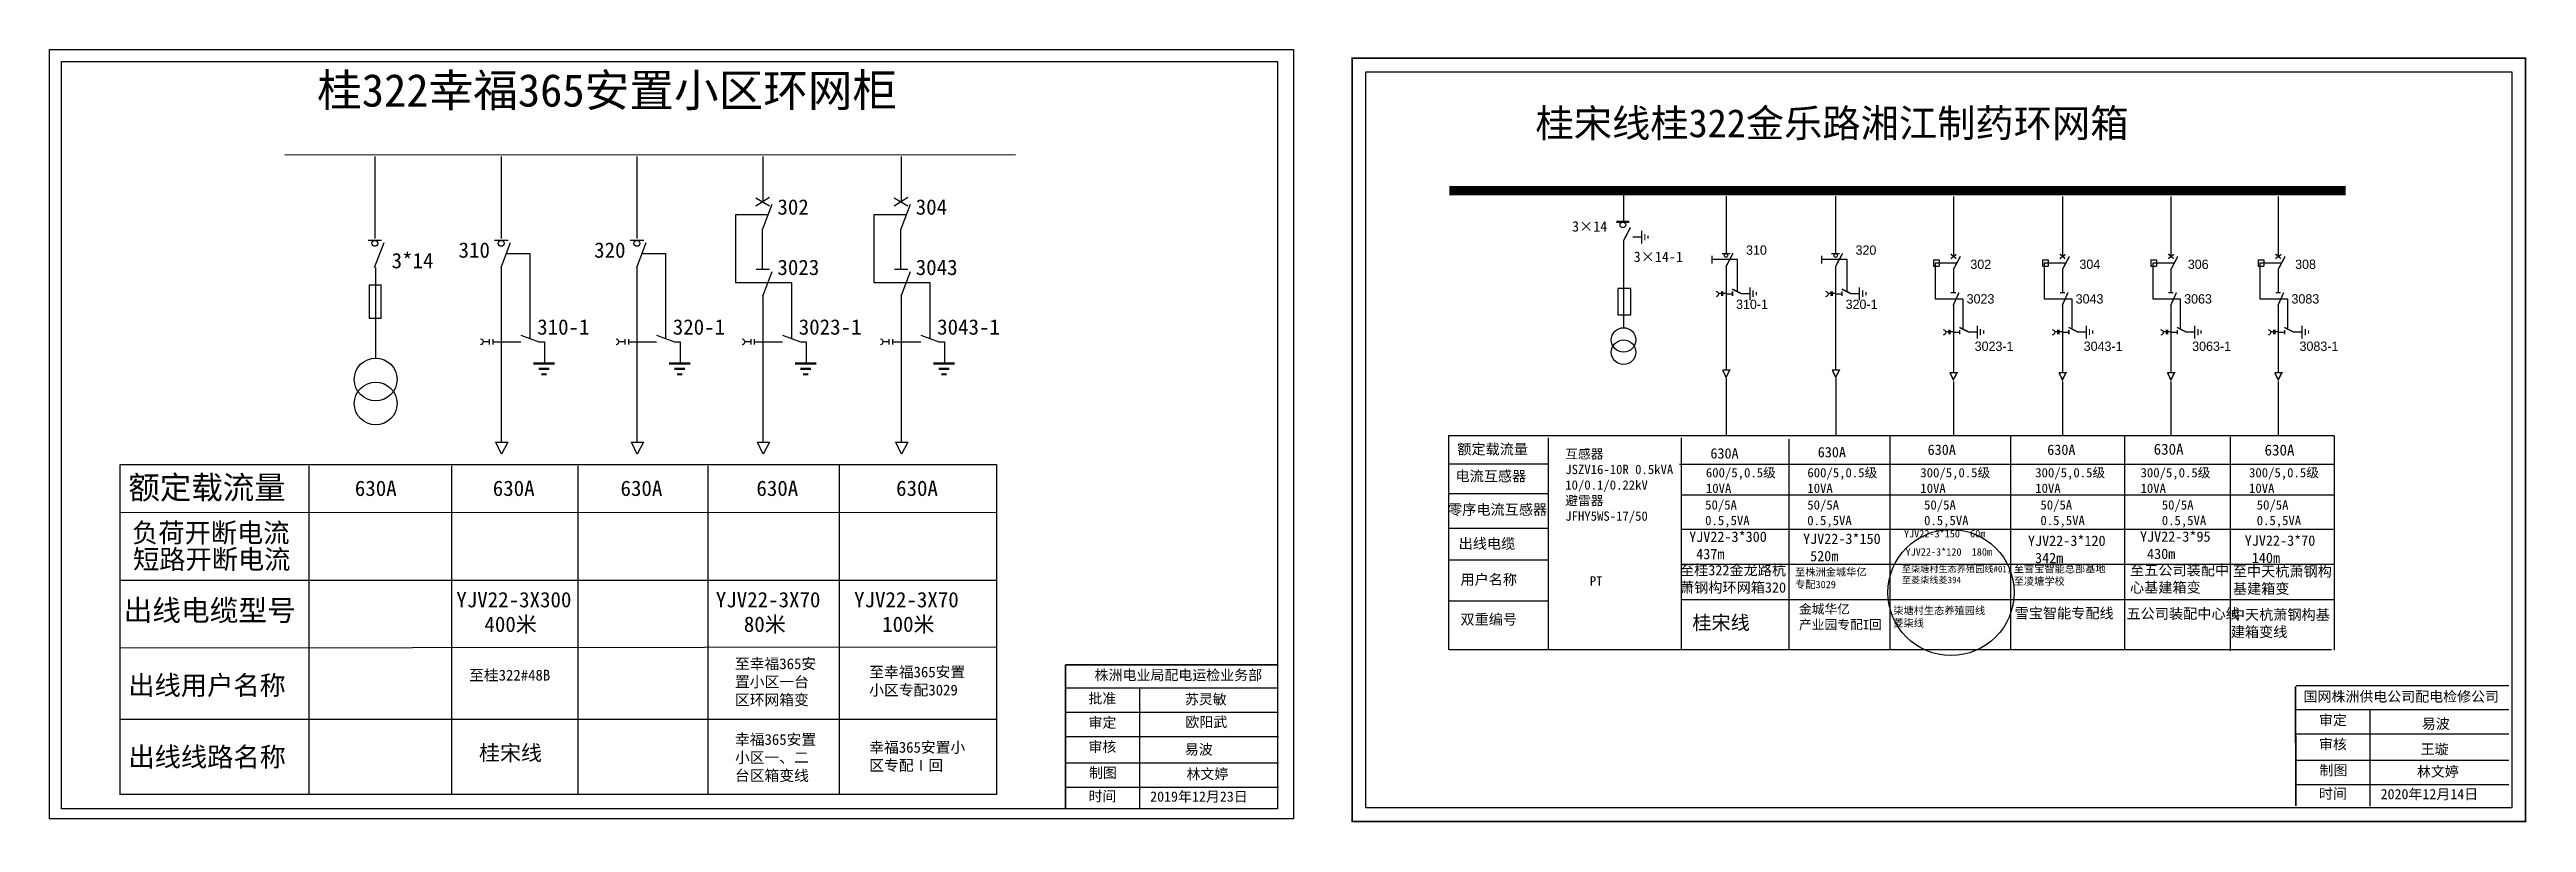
# Model space of a CAD drawing. Extents: x 1290 to 1704, y -528 to -159.
# Drawn here: x 1438.6 to 1703.5, y -339 to -256.3 of the extents above; entities that cross this region are included whole.
import ezdxf

# ---------------------------------------------------------------- set-up
doc = ezdxf.new("R2010")
doc.units = 0
doc.header["$LTSCALE"] = 0.774411
doc.linetypes.add('ACAD_ISO02W100', pattern=[15, 12, -3])
doc.linetypes.add('CENTER', pattern=[50.8, 31.75, -6.35, 6.35, -6.35])
doc.layers.get('0').update_dxf_attribs({"linetype": 'CONTINUOUS'})
doc.layers.add('2', color=7, linetype='CONTINUOUS')
doc.styles.add('HZ', font='')
doc.styles.add('hztxt_txtstyle_0.00_0_0', font='simkai.ttf')
doc.styles.add('hztxt_txtstyle_1.80_0_0', font='', dxfattribs={"height": 1.8, "bigfont": 'hztxt.shx'})
doc.styles.add('hztxt_txtstyle_2.70_0_0', font='simkai.ttf', dxfattribs={"height": 2.7})
doc.styles.add('KaiTi_GB2312_txtstyle_1.09_0_0', font='', dxfattribs={"height": 1.0944})
doc.styles.add('KaiTi_txtstyle_0.80_0_0', font='simkai.ttf', dxfattribs={"height": 0.8})
doc.styles.add('KaiTi_txtstyle_1.11_0_0', font='simkai.ttf', dxfattribs={"height": 1.109414})
doc.styles.get("Standard").update_dxf_attribs({"font": '', "height": 2.5})
doc.styles.add('STYLE1', font='txt.shx', dxfattribs={"height": 2.6})
doc.styles.add('字体', font='', dxfattribs={"height": 2.5})
doc.styles.get('HZ').set_extended_font_data('SimSun')
doc.styles.get('hztxt_txtstyle_1.80_0_0').set_extended_font_data('hztxt')
doc.styles.get('KaiTi_GB2312_txtstyle_1.09_0_0').set_extended_font_data('KaiTi_GB2312')
doc.styles.get('Standard').set_extended_font_data('SimSun')
doc.styles.get('字体').set_extended_font_data('KaiTi_GB2312')

msp = doc.modelspace()

# ---------------------------------------------------------------- texts
for s, height, p in [('302', 1.645, (1516.47, -273.98)), ('304', 1.645, (1531.26, -273.98)), ('3*14', 1.645, (1475.21, -279.72)), ('310', 1.645, (1482.37, -278.59)), ('320', 1.645, (1496.87, -278.59)), ('3023', 1.645, (1516.47, -280.44)), ('3043', 1.645, (1531.26, -280.44)), ('310-1', 1.645, (1490.78, -286.82)), ('320-1', 1.645, (1505.28, -286.82)), ('3023-1', 1.645, (1518.75, -286.82)), ('3043-1', 1.645, (1533.55, -286.82)), ('630A', 1.645, (1471.28, -304.08)), ('630A', 1.645, (1486.03, -304.08)), ('630A', 1.645, (1499.69, -304.08)), ('630A', 1.645, (1514.22, -304.08)), ('630A', 1.645, (1529.16, -304.08)), ('YJV22-3X300', 1.6454, (1482.13, -316)), ('YJV22-3X70', 1.645, (1509.88, -316)), ('YJV22-3X70', 1.645, (1524.67, -316)), ('400米', 1.645, (1485.14, -318.63)), ('80米', 1.645, (1512.88, -318.63)), ('100米', 1.645, (1527.67, -318.63)), ('桂宋线', 1.5, (1614.31, -318.39)), ('桂宋线', 1.645, (1484.56, -332.39))]:
    msp.add_text(s, height=height).set_placement(p)
at = {"linetype": 'Continuous', "style": 'hztxt_txtstyle_2.70_0_0'}
for s, p in [('3×14', (1601.44, -275.79)), ('3×14-1', (1608.03, -279.04))]:
    msp.add_text(s, height=1.109, dxfattribs=at).set_placement(p)
for s, height, style, p in [('310', 0.998, 'hztxt_txtstyle_1.80_0_0', (1620.05, -278.27)), ('310-1', 0.998, 'hztxt_txtstyle_1.80_0_0', (1618.98, -284.07)), ('额定载流量', 2.468, 'HZ', (1447.06, -304.41)), ('负荷开断电流', 2.057, 'HZ', (1447.46, -309.05)), ('短路开断电流', 2.057, 'HZ', (1447.56, -311.89)), ('出线电缆型号', 2.25, 'HZ', (1446.55, -317.45)), ('出线用户名称', 2.057, 'HZ', (1447.06, -325.37)), ('出线线路名称', 2.057, 'HZ', (1447.07, -333.03))]:
    msp.add_text(s, height=height, dxfattribs=dict(style=style)).set_placement(p)
at = {"color": 0, "style": 'hztxt_txtstyle_1.80_0_0'}
for s, p in [('320', (1631.76, -278.27)), ('302', (1644.04, -279.79)), ('304', (1655.7, -279.79)), ('306', (1667.29, -279.79)), ('308', (1678.77, -279.79)), ('320-1', (1630.7, -284.07)), ('3023', (1643.64, -283.49)), ('3043', (1655.3, -283.49)), ('3063', (1666.9, -283.49)), ('3083', (1678.38, -283.49)), ('3023-1', (1644.5, -288.56)), ('3043-1', (1656.16, -288.56)), ('3063-1', (1667.76, -288.56)), ('3083-1', (1679.24, -288.56))]:
    msp.add_text(s, height=0.998, dxfattribs=at).set_placement(p)
at = {"linetype": 'Continuous', "attachment_point": 1}
for s, insert, char_height, width, style in [('{\\fSimSun|b0|i0|c134|p2;\\C7;桂322幸福365安置小区环网柜}', (1467.25, -258.92), 3.5, 86.4834, 'STYLE1'), ('{\\fSimSun|b0|i0|c134|p2;额定载流量}', (1589.17, -298.52), 1.1094, 17.8852, 'hztxt_txtstyle_2.70_0_0'), ('\\A1;{\\fSimSun|b0|i0|c134|p2;互感器\\PJSZV16-10R 0.5kVA\\P10/0.1/0.22kV\\P避雷器\\PJFHY5WS-17/50}', (1600.72, -299.08), 0.9985, 18.4113, 'hztxt_txtstyle_2.70_0_0'), ('{\\fSimSun|b0|i0|c134|p2;630A}', (1616.24, -298.97), 1.1094, 17.8852, 'hztxt_txtstyle_2.70_0_0'), ('{\\fSimSun|b0|i0|c134|p2;电流互感器}', (1588.98, -301.4), 1.1094, 17.8852, 'hztxt_txtstyle_2.70_0_0'), ('\\A1;{\\fSimSun|b0|i0|c134|p2;600/5,0.5级\\P10VA}', (1615.76, -301.09), 0.9985, 18.4113, 'hztxt_txtstyle_2.70_0_0'), ('{\\fSimSun|b0|i0|c134|p2;50/5A\\P0.5,5VA}', (1615.68, -304.54), 0.9985, 17.8852, 'hztxt_txtstyle_2.70_0_0'), ('{\\fSimSun|b0|i0|c134|p2;零序电流互感器}', (1588.19, -304.98), 1.1094, 17.8852, 'hztxt_txtstyle_2.70_0_0'), ('{\\fSimSun|b0|i0|c134|p2;出线电缆}', (1589.32, -308.62), 1.1094, 17.8852, 'hztxt_txtstyle_2.70_0_0'), ('{\\fSimSun|b0|i0|c134|p2;YJV22-3*300\\P 437m}', (1613.97, -307.89), 1.1094, 17.8852, 'hztxt_txtstyle_2.70_0_0'), ('{\\fSimSun|b0|i0|c134|p2;用户名称}', (1589.51, -312.47), 1.1094, 17.8852, 'hztxt_txtstyle_2.70_0_0'), ('{\\fSimSun|b0|i0|c134|p2;至桂322金龙路杭萧钢构环网箱320}', (1612.99, -311.47), 1.1094, 11.9354, 'hztxt_txtstyle_2.70_0_0'), ('{\\fSimSun|b0|i0|c134|p2;PT}', (1603.34, -312.67), 1.0024, 7.7986, 'hztxt_txtstyle_0.00_0_0'), ('{\\fSimSun|b0|i0|c134|p2;双重编号}', (1589.51, -316.73), 1.1094, 17.8852, 'hztxt_txtstyle_2.70_0_0'), ('\\A1;{\\fKaiTi_GB2312|b0|i0|c134|p49;\\C7;至桂322#48\\H1x;B}', (1483.5, -322.68), 1.1584, 10.4213, 'STYLE1'), ('\\A1;{\\fKaiTi_GB2312|b0|i0|c134|p49;\\C7;至幸福365安置小区一台区环网箱变}', (1511.93, -321.46), 1.1584, 9.0178, 'STYLE1'), ('\\A1;{\\fKaiTi_GB2312|b0|i0|c134|p49;\\C7;至幸福365安置小区专配3029}', (1526.29, -322.34), 1.1584, 11.3459, 'STYLE1'), ('株洲电业局配电运检业务部', (1550.39, -322.7), 1.0944, 29.9201, '字体'), ('{\\fKaiTi_GB2312|b0|i0|c134|p49;批准}', (1549.73, -325.19), 1.0944, 8.5588, '字体'), ('{\\fSimSun|b0|i0|c134|p2;苏灵敏}', (1560.04, -325.29), 1.0944, 8.5588, '字体'), ('\\f\uffbfﾬￌﾣﾤ_GB2312|b0|i0|c134|p49;审定', (1549.73, -327.79), 1.0944, 8.5588, '字体'), ('{\\fSimSun|b0|i0|c134|p2;欧阳武}', (1560.1, -327.72), 1.0944, 8.5588, '字体'), ('\\A1;{\\fKaiTi_GB2312|b0|i0|c134|p49;\\C7;幸福365安置小区一、二台区箱变线}', (1511.93, -329.56), 1.1584, 9.0178, 'STYLE1'), ('\\A1;{\\fKaiTi_GB2312|b0|i0|c134|p49;\\C7;幸福365安置小区专配Ⅰ回}', (1526.29, -330.4), 1.1584, 11.3459, 'STYLE1'), ('\\f\uffbfﾬￌﾣﾤ_GB2312|b0|i0|c134|p49;审核', (1549.73, -330.37), 1.0944, 8.5588, '字体'), ('易波', (1560.04, -330.66), 1.094, 8.5588, '字体'), ('\\f\uffbfﾬￌﾣﾤ_GB2312|b0|i0|c134|p49;制图', (1549.79, -333.15), 1.0944, 8.5588, '字体'), ('{\\fSimSun|b0|i0|c134|p2;林文婷}', (1560.21, -333.29), 1.0944, 8.5588, 'KaiTi_GB2312_txtstyle_1.09_0_0'), ('\\f\uffbfﾬￌﾣﾤ_GB2312|b0|i0|c134|p49;时间', (1549.73, -335.66), 1.0944, 8.5588, '字体'), ('2019{\\fSimSun|b0|i0|c134|p2;年}12{\\fSimSun|b0|i0|c134|p2;月23日}', (1556.33, -335.7), 1.0944, 16.0081, 'KaiTi_GB2312_txtstyle_1.09_0_0')]:
    msp.add_mtext(s, dxfattribs=dict(at, insert=insert, char_height=char_height, width=width, style=style))
at = {"color": 0, "linetype": 'Continuous', "attachment_point": 1}
for s, insert, char_height, width, style in [('{\\fSimSun|b0|i0|c134|p2;桂宋线桂322金乐路湘江制药环网箱}', (1597.54, -262.69), 3, 80.4201, '字体'), ('{\\fSimSun|b0|i0|c134|p2;630A}', (1627.72, -298.84), 1.1094, 17.8852, 'hztxt_txtstyle_2.70_0_0'), ('{\\fSimSun|b0|i0|c134|p2;630A}', (1639.47, -298.58), 1.1094, 17.8852, 'hztxt_txtstyle_2.70_0_0'), ('{\\fSimSun|b0|i0|c134|p2;630A}', (1652.26, -298.58), 1.1094, 17.8852, 'hztxt_txtstyle_2.70_0_0'), ('{\\fSimSun|b0|i0|c134|p2;630A}', (1663.64, -298.49), 1.1757, 9.454, 'hztxt_txtstyle_0.00_0_0'), ('{\\fSimSun|b0|i0|c134|p2;630A}', (1675.5, -298.58), 1.1757, 9.454, 'hztxt_txtstyle_0.00_0_0'), ('\\A1;{\\fSimSun|b0|i0|c134|p2;600/5,0.5级\\P10VA}', (1626.61, -301.09), 0.9985, 18.4113, 'hztxt_txtstyle_2.70_0_0'), ('\\A1;{\\fSimSun|b0|i0|c134|p2;300/5,0.5级\\P10VA}', (1638.69, -301.09), 0.9985, 18.4113, 'hztxt_txtstyle_2.70_0_0'), ('\\A1;{\\fSimSun|b0|i0|c134|p2;300/5,0.5级\\P10VA}', (1650.98, -301.09), 0.9985, 18.4113, 'hztxt_txtstyle_2.70_0_0'), ('\\A1;{\\fSimSun|b0|i0|c134|p2;300/5,0.5级\\P10VA}', (1662.24, -301.09), 0.9985, 18.4113, 'hztxt_txtstyle_2.70_0_0'), ('\\A1;{\\fSimSun|b0|i0|c134|p2;300/5,0.5级\\P10VA}', (1673.84, -301.09), 0.9985, 18.4113, 'hztxt_txtstyle_2.70_0_0'), ('{\\fSimSun|b0|i0|c134|p2;50/5A\\P0.5,5VA}', (1626.6, -304.54), 0.9985, 17.8852, 'hztxt_txtstyle_2.70_0_0'), ('{\\fSimSun|b0|i0|c134|p2;50/5A\\P0.5,5VA}', (1639.09, -304.54), 0.9985, 17.8852, 'hztxt_txtstyle_2.70_0_0'), ('{\\fSimSun|b0|i0|c134|p2;50/5A\\P0.5,5VA}', (1651.53, -304.54), 0.9985, 17.8852, 'hztxt_txtstyle_2.70_0_0'), ('{\\fSimSun|b0|i0|c134|p2;50/5A\\P0.5,5VA}', (1664.51, -304.54), 0.9985, 17.8852, 'hztxt_txtstyle_2.70_0_0'), ('{\\fSimSun|b0|i0|c134|p2;50/5A\\P0.5,5VA}', (1674.66, -304.54), 0.9985, 17.8852, 'hztxt_txtstyle_2.70_0_0'), ('{\\fSimSun|b0|i0|c134|p2;YJV22-3*150  60m}', (1636.94, -307.72), 0.8, 17.8852, 'hztxt_txtstyle_2.70_0_0'), ('{\\fSimSun|b0|i0|c134|p2;YJV22-3*120  180m}', (1637.11, -309.67), 0.8, 17.8852, 'hztxt_txtstyle_2.70_0_0'), ('{\\fSimSun|b0|i0|c134|p2;YJV22-3*95\\P 430m}', (1662.18, -307.87), 1.1094, 17.8852, 'hztxt_txtstyle_2.70_0_0'), ('{\\fSimSun|b0|i0|c134|p2;YJV22-3*70\\P 140m}', (1673.38, -308.3), 1.1094, 17.8852, 'hztxt_txtstyle_2.70_0_0'), ('{\\fSimSun|b0|i0|c134|p2;至五公司装配中心基建箱变}', (1661.11, -311.47), 1.1094, 11.957, 'hztxt_txtstyle_2.70_0_0'), ('{\\fSimSun|b0|i0|c134|p2;至中天杭萧钢构基建箱变}', (1672.11, -311.59), 1.1094, 11.957, 'hztxt_txtstyle_2.70_0_0'), ('{\\fSimSun|b0|i0|c134|p2;柒塘村生态养殖园线\\P\\C7;菱柒线}', (1635.8, -315.94), 0.8, 13.6226, 'hztxt_txtstyle_2.70_0_0'), ('{\\fSimSun|b0|i0|c134|p2;五公司装配中心线}', (1660.74, -316.12), 1.1094, 11.957, 'hztxt_txtstyle_2.70_0_0'), ('{\\fSimSun|b0|i0|c134|p2;中天杭萧钢构基建箱变线}', (1671.89, -316.22), 1.1094, 11.957, 'hztxt_txtstyle_2.70_0_0'), ('国网株洲供电公司配电检修公司', (1679.67, -325), 1.0944, 29.9201, '字体'), ('\\f\uffbfﾬￌﾣﾤ_GB2312|b0|i0|c134|p49;审定', (1681.32, -327.52), 1.0944, 8.5588, '字体'), ('易波', (1692.32, -327.91), 1.094, 8.5588, '字体'), ('\\f\uffbfﾬￌﾣﾤ_GB2312|b0|i0|c134|p49;审核', (1681.32, -330.1), 1.0944, 8.5588, '字体'), ('王璇', (1692.19, -330.63), 1.094, 8.5588, '字体'), ('\\f\uffbfﾬￌﾣﾤ_GB2312|b0|i0|c134|p49;制图', (1681.38, -332.88), 1.0944, 8.5588, '字体'), ('\\f\uffbfﾬￌﾣﾤ_GB2312|b0|i0|c134|p49;时间', (1681.32, -335.39), 1.0944, 8.5588, '字体')]:
    msp.add_mtext(s, dxfattribs=dict(at, insert=insert, char_height=char_height, width=width, style=style))
at = {"color": 7, "linetype": 'Continuous', "attachment_point": 1}
for s, insert, char_height, width, style in [('{\\fSimSun|b0|i0|c134|p2;YJV22-3*150\\P 520m}', (1626.15, -308.11), 1.1094, 17.8852, 'KaiTi_txtstyle_1.11_0_0'), ('{\\fSimSun|b0|i0|c134|p2;YJV22-3*120\\P 342m}', (1650.2, -308.32), 1.1094, 17.8852, 'KaiTi_txtstyle_1.11_0_0'), ('{\\fSimSun|b0|i0|c134|p2;至株洲金城华亿^J专配3029}', (1625.3, -311.82), 0.8, 13.6226, 'KaiTi_txtstyle_0.80_0_0'), ('{\\fSimSun|b0|i0|c134|p2;至柒塘村生态养殖园线#01；\\P至菱柒线菱394}', (1636.71, -311.55), 0.7, 11.6672, 'KaiTi_txtstyle_1.11_0_0'), ('{\\fSimSun|b0|i0|c134|p2;至雪宝智能总部基地至凌塘学校}', (1648.68, -311.47), 0.8, 10.1977, 'KaiTi_txtstyle_1.11_0_0'), ('{\\fSimSun|b0|i0|c134|p2;雪宝智能专配线}', (1648.77, -316.07), 1.1094, 17.8852, 'KaiTi_txtstyle_1.11_0_0'), ('{\\fSimSun|b0|i0|c134|p2;}', (1601.34, -321.74), 1.1094, 13.6226, 'KaiTi_txtstyle_1.11_0_0'), ('{\\fSimSun|b0|i0|c134|p2;林文婷}', (1691.79, -333.03), 1.0944, 8.5588, 'KaiTi_GB2312_txtstyle_1.09_0_0'), ('{\\fSimSun|b0|i0|c134|p2;2020年12月14日}', (1687.91, -335.44), 1.0944, 16.0081, 'KaiTi_GB2312_txtstyle_1.09_0_0')]:
    msp.add_mtext(s, dxfattribs=dict(at, insert=insert, char_height=char_height, width=width, style=style))
at = {"color": 7, "linetype": 'Continuous', "insert": (1625.71, -315.68), "char_height": 1, "width": 17.8852, "attachment_point": 1}
msp.add_mtext('金城华亿^J产业园专配I回', dxfattribs=at)

# ---------------------------------------------------------------- blocks, each defined once
blk = doc.blocks.new('JD')
for points in [[(-2, 0.2), (-2, -0.2), (2, 0.2), (2, -0.2)], [(1, -1.2), (1, -0.8), (-1, -1.2), (-1, -0.8)], [(-0.5, -1.8), (-0.5, -2.2), (0.5, -1.8), (0.5, -2.2)]]:
    blk.add_trace(points)

# ---------------------------------------------------------------- linework, layer by layer
at = {"linetype": 'Continuous'}
for p, q in [((1463.79, -267.57), (1541.94, -267.55)), ((1515.62, -272.15), (1514.16, -273.07)), ((1530.42, -272.15), (1528.96, -273.07)), ((1515.45, -274.01), (1512, -274.01)), ((1512, -274.01), (1512, -281.25)), ((1514.9, -275.5), (1515.91, -272.84)), ((1530.24, -274.01), (1526.79, -274.01)), ((1526.79, -274.01), (1526.79, -281.25)), ((1529.69, -275.5), (1530.7, -272.84)), ((1473.4, -279.62), (1474.41, -276.97)), ((1486.92, -279.62), (1487.93, -276.97)), ((1501.43, -279.62), (1502.43, -276.97)), ((1514.89, -279.8), (1514.89, -275.49)), ((1529.68, -279.8), (1529.68, -275.49)), ((1487.49, -278.13), (1489.99, -278.13)), ((1489.99, -278.15), (1489.99, -287.22)), ((1502, -278.13), (1504.49, -278.13)), ((1504.49, -278.15), (1504.5, -287.22)), ((1514.9, -282.71), (1515.91, -280.06)), ((1529.69, -282.71), (1530.7, -280.06)), ((1512, -281.25), (1517.97, -281.25)), ((1517.97, -281.25), (1517.97, -287.22)), ((1526.79, -281.25), (1532.76, -281.25)), ((1532.76, -281.25), (1532.76, -287.22)), ((1485.63, -287.58), (1485.03, -287.58)), ((1485.63, -287.29), (1485.63, -287.86)), ((1486.02, -287.29), (1486.02, -287.86)), ((1486.04, -287.58), (1489.02, -287.58)), ((1489.02, -286.86), (1490.96, -287.58)), ((1490.96, -287.58), (1491.56, -287.58)), ((1500.13, -287.58), (1499.53, -287.58)), ((1500.14, -287.29), (1500.14, -287.86)), ((1500.53, -287.29), (1500.53, -287.86)), ((1500.55, -287.58), (1503.53, -287.58)), ((1503.53, -286.86), (1505.46, -287.58)), ((1505.46, -287.58), (1506.06, -287.58)), ((1513.61, -287.58), (1513, -287.58)), ((1513.61, -287.29), (1513.61, -287.86)), ((1514, -287.29), (1514, -287.86)), ((1514.02, -287.58), (1517, -287.58)), ((1517, -286.86), (1518.93, -287.58)), ((1518.93, -287.58), (1519.54, -287.58)), ((1528.4, -287.58), (1527.8, -287.58)), ((1528.4, -287.29), (1528.4, -287.86)), ((1528.79, -287.29), (1528.79, -287.86)), ((1528.81, -287.58), (1531.79, -287.58)), ((1531.79, -286.86), (1533.73, -287.58)), ((1533.73, -287.58), (1534.33, -287.58)), ((1588.26, -320.55), (1588.26, -297.61)), ((1598.89, -297.86), (1598.89, -320.55)), ((1613.1, -297.86), (1613.1, -320.55)), ((1624.62, -298.01), (1624.62, -320.53)), ((1547.29, -324.62), (1570.04, -324.62)), ((1555.18, -324.62), (1555.18, -337.56)), ((1547.29, -327.22), (1570.04, -327.22)), ((1547.29, -329.81), (1570.04, -329.81)), ((1547.29, -332.64), (1570.04, -332.64)), ((1547.29, -335.23), (1570.04, -335.23))]:
    msp.add_line(p, q, dxfattribs=at)
for p, q in [((1473.42, -267.74), (1473.42, -276.53)), ((1486.94, -267.74), (1486.94, -276.53)), ((1501.44, -267.74), (1501.44, -276.53)), ((1514.91, -267.74), (1514.91, -272.6)), ((1529.71, -267.74), (1529.71, -272.6)), ((1514.17, -272.17), (1515.62, -273.05)), ((1528.96, -272.17), (1530.42, -273.05)), ((1606.93, -271.41), (1606.93, -274.7)), ((1617.91, -272.01), (1617.91, -278.12)), ((1472.69, -276.71), (1474.14, -276.71)), ((1486.21, -276.71), (1487.66, -276.71)), ((1500.71, -276.71), (1502.17, -276.71)), ((1606.95, -276.73), (1606.95, -286.06)), ((1607.93, -276.36), (1608.87, -276.36)), ((1473.48, -279.64), (1473.48, -289.32)), ((1486.92, -279.62), (1486.94, -298.33)), ((1501.43, -279.62), (1501.44, -298.33)), ((1514.18, -279.8), (1515.64, -279.8)), ((1528.98, -279.8), (1530.43, -279.8)), ((1617.91, -279.49), (1617.91, -290.59)), ((1514.9, -282.56), (1514.91, -298.33)), ((1529.69, -282.56), (1529.71, -298.33)), ((1617.91, -282.44), (1618.6, -282.44)), ((1619.51, -282.42), (1620.45, -282.42)), ((1491.56, -287.58), (1491.56, -289.89)), ((1506.06, -287.58), (1506.06, -289.89)), ((1519.54, -287.58), (1519.53, -289.89)), ((1534.33, -287.58), (1534.33, -289.89)), ((1486.34, -298.32), (1487.63, -298.32)), ((1486.96, -299.62), (1486.36, -298.32)), ((1487.63, -298.32), (1486.96, -299.62)), ((1500.85, -298.32), (1502.14, -298.32)), ((1501.46, -299.62), (1500.86, -298.32)), ((1502.14, -298.32), (1501.46, -299.62)), ((1514.32, -298.32), (1515.61, -298.32)), ((1514.93, -299.62), (1514.33, -298.32)), ((1515.61, -298.32), (1514.93, -299.62)), ((1529.11, -298.32), (1530.4, -298.32)), ((1529.73, -299.62), (1529.13, -298.32)), ((1530.4, -298.32), (1529.73, -299.62)), ((1446.18, -336.05), (1446.19, -300.71)), ((1446.19, -300.71), (1539.91, -300.71)), ((1466.37, -300.87), (1466.37, -336.03)), ((1481.62, -300.87), (1481.62, -336.03)), ((1495.14, -300.87), (1495.14, -336.03)), ((1509.03, -300.87), (1509.03, -336.03)), ((1523.07, -300.71), (1523.07, -336.03)), ((1539.91, -300.71), (1539.91, -336.02)), ((1598.99, -300.69), (1588.28, -300.69)), ((1598.95, -303.84), (1588.24, -303.84)), ((1446.21, -305.84), (1539.91, -305.81)), ((1598.95, -307.55), (1588.24, -307.55)), ((1598.91, -310.94), (1588.2, -310.94)), ((1446.25, -313.08), (1466.45, -313.08)), ((1466.52, -313.08), (1539.91, -313.11)), ((1598.95, -315.35), (1588.24, -315.35)), ((1539.91, -320.28), (1446.21, -320.38)), ((1539.91, -328.01), (1446.18, -328.01)), ((1539.93, -336.02), (1446.19, -336.03))]:
    msp.add_line(p, q)
at = {"color": 0}
for p, q in [((1629.63, -272.01), (1629.63, -278.12)), ((1642.22, -272.05), (1642.22, -278.46)), ((1653.88, -272.05), (1653.88, -278.46)), ((1665.48, -272.05), (1665.48, -278.46)), ((1676.95, -272.05), (1676.95, -278.46)), ((1629.63, -279.49), (1629.63, -290.59)), ((1640.09, -278.81), (1640.69, -278.81)), ((1640.09, -278.81), (1640.09, -279.48)), ((1640.09, -279.48), (1640.69, -279.48)), ((1640.69, -278.81), (1640.69, -279.48)), ((1642.22, -279.83), (1642.22, -282.3)), ((1651.75, -278.81), (1652.35, -278.81)), ((1651.75, -278.81), (1651.75, -279.48)), ((1651.75, -279.48), (1652.35, -279.48)), ((1652.35, -278.81), (1652.35, -279.48)), ((1653.88, -279.83), (1653.88, -282.3)), ((1663.35, -278.81), (1663.94, -278.81)), ((1663.35, -278.81), (1663.35, -279.48)), ((1663.35, -279.48), (1663.94, -279.48)), ((1663.94, -278.81), (1663.94, -279.48)), ((1665.48, -279.83), (1665.48, -282.3)), ((1674.82, -278.81), (1675.42, -278.81)), ((1674.82, -278.81), (1674.82, -279.48)), ((1674.82, -279.48), (1675.42, -279.48)), ((1675.42, -278.81), (1675.42, -279.48)), ((1676.95, -279.83), (1676.95, -282.3)), ((1629.63, -282.44), (1630.32, -282.44)), ((1631.23, -282.42), (1632.17, -282.42)), ((1642.22, -283.54), (1642.22, -290.85)), ((1653.88, -283.54), (1653.88, -290.85)), ((1665.48, -283.54), (1665.48, -290.85)), ((1676.95, -283.54), (1676.95, -290.85)), ((1642.22, -286.54), (1642.91, -286.54)), ((1643.81, -286.52), (1644.75, -286.52)), ((1653.88, -286.54), (1654.57, -286.54)), ((1655.47, -286.52), (1656.41, -286.52)), ((1665.48, -286.54), (1666.17, -286.54)), ((1667.07, -286.52), (1668.01, -286.52)), ((1676.95, -286.54), (1677.64, -286.54)), ((1678.55, -286.52), (1679.49, -286.52))]:
    msp.add_line(p, q, dxfattribs=at)
at = {"color": 0, "linetype": 'ACAD_ISO02W100'}
for p, q in [((1642.52, -279.16), (1640.28, -279.16)), ((1640.28, -279.16), (1640.28, -282.97)), ((1654.18, -279.16), (1651.94, -279.16)), ((1651.94, -279.16), (1651.94, -282.97)), ((1665.78, -279.16), (1663.54, -279.16)), ((1663.54, -279.16), (1663.54, -282.97)), ((1677.25, -279.16), (1675.01, -279.16)), ((1675.01, -279.16), (1675.01, -282.97)), ((1640.28, -282.97), (1643.23, -282.97)), ((1643.23, -282.97), (1643.23, -286.11)), ((1651.94, -282.97), (1654.89, -282.97)), ((1654.89, -282.97), (1654.89, -286.11)), ((1663.54, -282.97), (1666.49, -282.97)), ((1666.49, -282.97), (1666.49, -286.11)), ((1675.01, -282.97), (1677.97, -282.97)), ((1677.97, -282.97), (1677.97, -286.11))]:
    msp.add_line(p, q, dxfattribs=at)
at = {"linetype": 'CENTER'}
msp.add_line((1617.92, -291.49), (1617.92, -297.62), dxfattribs=at)
at = {"color": 0, "linetype": 'CENTER'}
for p, q in [((1629.64, -291.49), (1629.64, -297.62)), ((1642.22, -291.83), (1642.22, -297.59)), ((1653.88, -291.83), (1653.88, -297.59)), ((1665.48, -291.83), (1665.48, -297.59)), ((1676.96, -291.83), (1676.96, -297.59))]:
    msp.add_line(p, q, dxfattribs=at)
at = {"color": 0, "linetype": 'Continuous'}
for p, q in [((1588.22, -297.61), (1682.88, -297.61)), ((1635.44, -297.65), (1635.44, -320.55)), ((1648.34, -297.65), (1648.34, -320.55)), ((1660.54, -297.67), (1660.54, -320.56)), ((1671.81, -297.75), (1671.81, -320.64)), ((1682.94, -297.62), (1682.94, -320.57)), ((1612.93, -300.67), (1682.92, -300.67)), ((1613.1, -303.97), (1682.94, -303.97)), ((1613.1, -307.65), (1682.82, -307.65)), ((1613.1, -311.38), (1683.01, -311.38)), ((1613.1, -315.17), (1682.92, -315.17)), ((1682.67, -320.55), (1588.34, -320.55)), ((1678.87, -324.36), (1701.63, -324.36)), ((1678.87, -326.95), (1701.63, -326.95)), ((1686.77, -327.01), (1686.77, -337.29)), ((1678.87, -329.55), (1701.63, -329.55)), ((1678.87, -332.37), (1701.63, -332.37)), ((1678.87, -334.96), (1701.63, -334.96))]:
    msp.add_line(p, q, dxfattribs=at)
at = {"linetype": 'Continuous'}
for points in [[(1438.63, -256.31), (1571.66, -256.31), (1571.66, -338.62), (1438.63, -338.62)], [(1439.91, -257.58), (1569.96, -257.58), (1569.96, -337.56), (1439.91, -337.56)], [(1472.86, -281.49), (1474.05, -281.49), (1474.05, -285.09), (1472.86, -285.09)]]:
    msp.add_lwpolyline(points, close=True, dxfattribs=at)
at = {"color": 0, "linetype": 'Continuous', "const_width": 0.182}
msp.add_lwpolyline([(1577.93, -257.23), (1703.42, -257.23), (1703.42, -338.93), (1577.93, -338.93)], close=True, dxfattribs=at)
at = {"color": 0, "linetype": 'Continuous'}
msp.add_lwpolyline([(1579.41, -258.71), (1701.94, -258.71), (1701.94, -337.46), (1579.41, -337.46)], close=True, dxfattribs=at)
at = {"color": 0}
for points, const_width in [([(1588.34, -271.41), (1684.18, -271.41)], 0.998), ([(1629.19, -278.14), (1630.07, -278.14)], 0.15), ([(1629.63, -279.53), (1630.38, -278.11)], 0.15), ([(1641.94, -278.19), (1642.53, -278.68)], 0.15), ([(1653.6, -278.19), (1654.19, -278.68)], 0.15), ([(1665.2, -278.19), (1665.78, -278.68)], 0.15), ([(1676.67, -278.19), (1677.26, -278.68)], 0.15), ([(1641.94, -278.69), (1642.54, -278.23)], 0.15), ([(1642.22, -279.86), (1642.97, -278.44)], 0.15), ([(1653.59, -278.69), (1654.2, -278.23)], 0.15), ([(1653.88, -279.86), (1654.63, -278.44)], 0.15), ([(1665.19, -278.69), (1665.8, -278.23)], 0.15), ([(1665.48, -279.86), (1666.22, -278.44)], 0.15), ([(1676.67, -278.69), (1677.28, -278.23)], 0.15), ([(1676.95, -279.86), (1677.7, -278.44)], 0.15), ([(1630.29, -281.94), (1631.28, -282.44)], 0.15), ([(1630.32, -282.2), (1630.32, -282.67)], 0.15), ([(1641.95, -282.34), (1642.51, -282.34)], 0.15), ([(1642.19, -283.72), (1642.82, -282.31)], 0.15), ([(1653.61, -282.34), (1654.16, -282.34)], 0.15), ([(1653.85, -283.72), (1654.48, -282.31)], 0.15), ([(1665.21, -282.34), (1665.76, -282.34)], 0.15), ([(1665.45, -283.72), (1666.08, -282.31)], 0.15), ([(1676.68, -282.34), (1677.24, -282.34)], 0.15), ([(1676.92, -283.72), (1677.55, -282.31)], 0.15), ([(1642.87, -286.04), (1643.87, -286.54)], 0.15), ([(1654.53, -286.04), (1655.53, -286.54)], 0.15), ([(1666.13, -286.04), (1667.13, -286.54)], 0.15), ([(1677.61, -286.04), (1678.6, -286.54)], 0.15), ([(1642.91, -286.31), (1642.91, -286.77)], 0.15), ([(1654.57, -286.31), (1654.57, -286.77)], 0.15), ([(1666.17, -286.31), (1666.17, -286.77)], 0.15), ([(1677.64, -286.31), (1677.64, -286.77)], 0.15), ([(1629.26, -290.61), (1630.03, -290.61), (1629.64, -291.38), (1629.27, -290.6)], 0.15), ([(1641.85, -290.89), (1642.61, -290.89), (1642.22, -291.66), (1641.86, -290.88)], 0.15), ([(1653.51, -290.89), (1654.27, -290.89), (1653.88, -291.66), (1653.52, -290.88)], 0.15), ([(1665.11, -290.89), (1665.87, -290.89), (1665.48, -291.66), (1665.12, -290.88)], 0.15), ([(1676.58, -290.89), (1677.35, -290.89), (1676.96, -291.66), (1676.59, -290.88)], 0.15)]:
    msp.add_lwpolyline(points, dxfattribs=dict(at, const_width=const_width))
for points, const_width in [([(1606.18, -274.75), (1607.58, -274.75)], 0.238), ([(1606.95, -276.77), (1607.69, -275.35)], 0.15), ([(1617.47, -278.14), (1618.36, -278.14)], 0.15), ([(1617.91, -279.53), (1618.66, -278.11)], 0.15), ([(1618.57, -281.94), (1619.56, -282.44)], 0.15), ([(1618.6, -282.2), (1618.6, -282.67)], 0.15), ([(1617.55, -290.61), (1618.31, -290.61), (1617.92, -291.38), (1617.55, -290.6)], 0.15)]:
    msp.add_lwpolyline(points, dxfattribs=dict(const_width=const_width))
for points in [[(1616.4, -278.37), (1616.4, -279.2)], [(1628.12, -278.37), (1628.12, -279.2)], [(1606.35, -281.9), (1606.35, -284.7), (1607.74, -284.7), (1607.74, -281.87), (1606.35, -281.87)], [(1617.41, -282.43), (1617.09, -282.43)], [(1617.41, -282.22), (1617.41, -282.67)], [(1617.55, -282.22), (1617.55, -282.67)], [(1617.91, -282.43), (1617.55, -282.43)]]:
    msp.add_lwpolyline(points)
at = {"linetype": 'ACAD_ISO02W100'}
msp.add_lwpolyline([(1619.14, -282.2), (1619.14, -278.79), (1616.4, -278.79)], dxfattribs=at)
at = {"color": 0, "linetype": 'ACAD_ISO02W100'}
msp.add_lwpolyline([(1630.86, -282.2), (1630.86, -278.79), (1628.12, -278.79)], dxfattribs=at)
msp.add_lwpolyline([(1616.83, -282.17, -0.877934), (1616.84, -282.78)], format="xyb")
at = {"color": 0}
for points in [[(1628.54, -282.17, -0.877934), (1628.56, -282.78)], [(1641.13, -286.27, -0.877934), (1641.14, -286.88)], [(1652.79, -286.27, -0.877934), (1652.8, -286.88)], [(1664.39, -286.27, -0.877934), (1664.4, -286.88)], [(1675.87, -286.27, -0.877934), (1675.88, -286.88)]]:
    msp.add_lwpolyline(points, format="xyb", dxfattribs=at)
for points in [[(1629.13, -282.43), (1628.81, -282.43)], [(1629.13, -282.22), (1629.13, -282.67)], [(1629.27, -282.22), (1629.27, -282.67)], [(1629.63, -282.43), (1629.27, -282.43)], [(1641.72, -286.53), (1641.4, -286.53)], [(1641.72, -286.32), (1641.72, -286.78)], [(1641.86, -286.32), (1641.86, -286.78)], [(1642.22, -286.53), (1641.86, -286.53)], [(1653.37, -286.53), (1653.06, -286.53)], [(1653.37, -286.32), (1653.37, -286.78)], [(1653.51, -286.32), (1653.51, -286.78)], [(1653.88, -286.53), (1653.51, -286.53)], [(1664.97, -286.53), (1664.66, -286.53)], [(1664.97, -286.32), (1664.97, -286.78)], [(1665.11, -286.32), (1665.11, -286.78)], [(1665.47, -286.53), (1665.11, -286.53)], [(1676.45, -286.53), (1676.13, -286.53)], [(1676.45, -286.32), (1676.45, -286.78)], [(1676.59, -286.32), (1676.59, -286.78)], [(1676.95, -286.53), (1676.59, -286.53)]]:
    msp.add_lwpolyline(points, dxfattribs=at)
at = {"linetype": 'Continuous', "const_width": 0.182}
for points in [[(1547.29, -322.15), (1547.27, -337.52)], [(1547.29, -322.15), (1570.04, -322.15)]]:
    msp.add_lwpolyline(points, dxfattribs=at)
at = {"color": 0, "linetype": 'Continuous', "const_width": 0.182}
msp.add_lwpolyline([(1678.8, -324.44), (1678.86, -337.25)], dxfattribs=at)
for centre, radius in [((1606.88, -275.08), 0.305), ((1473.42, -277.05), 0.316), ((1486.94, -277.05), 0.316), ((1501.44, -277.05), 0.316), ((1617.91, -278.36), 0.192)]:
    msp.add_circle(centre, radius)
at = {"color": 0}
msp.add_circle((1629.63, -278.36), 0.192, dxfattribs=at)
at = {"linetype": 'Continuous'}
for centre in [(1473.51, -291.61), (1473.51, -294.19)]:
    msp.add_circle(centre, 2.29, dxfattribs=at)
at = {"color": 1, "linetype": 'Continuous'}
msp.add_circle((1641.97, -314.41), 6.75, dxfattribs=at)
at = {"linetype": 'Continuous'}
for centre in [(1484.74, -287.58), (1499.24, -287.58), (1512.72, -287.58), (1527.51, -287.58)]:
    msp.add_arc(centre, 0.285, 268.8681, 90.9872, dxfattribs=at)
for points in [[(1490.36, -289.79), (1490.36, -290.03), (1492.66, -289.79), (1492.66, -290.03)], [(1492.09, -290.6), (1492.09, -290.37), (1490.94, -290.6), (1490.94, -290.37)], [(1491.22, -290.95), (1491.22, -291.18), (1491.8, -290.95), (1491.8, -291.18)], [(1504.86, -289.79), (1504.86, -290.03), (1507.17, -289.79), (1507.17, -290.03)], [(1506.59, -290.6), (1506.59, -290.37), (1505.44, -290.6), (1505.44, -290.37)], [(1505.73, -290.95), (1505.73, -291.18), (1506.3, -290.95), (1506.3, -291.18)], [(1518.34, -289.79), (1518.34, -290.03), (1520.64, -289.79), (1520.64, -290.03)], [(1520.06, -290.6), (1520.06, -290.37), (1518.91, -290.6), (1518.91, -290.37)], [(1519.2, -290.95), (1519.2, -291.18), (1519.78, -290.95), (1519.78, -291.18)], [(1533.13, -289.79), (1533.13, -290.03), (1535.43, -289.79), (1535.43, -290.03)], [(1534.86, -290.6), (1534.86, -290.37), (1533.71, -290.6), (1533.71, -290.37)], [(1533.99, -290.95), (1533.99, -291.18), (1534.57, -290.95), (1534.57, -291.18)]]:
    msp.add_trace(points)
at = {"layer": '2'}
for centre in [(1606.95, -287.39), (1606.95, -288.7)]:
    msp.add_circle(centre, 1.31, dxfattribs=at)

# ---------------------------------------------------------------- block references
at = {"xscale": 0.3494655254594932, "yscale": 0.3494655254594932, "zscale": 0.3494655254595134, "rotation": 90}
for p in [(1608.88, -276.39), (1620.46, -282.44)]:
    msp.add_blockref('JD', p, dxfattribs=at)
at = {"color": 0, "xscale": 0.3494655254594932, "yscale": 0.3494655254594932, "zscale": 0.3494655254595134, "rotation": 90}
for p in [(1632.18, -282.44), (1644.77, -286.55), (1656.43, -286.55), (1668.02, -286.55), (1679.5, -286.55)]:
    msp.add_blockref('JD', p, dxfattribs=at)

msp.set_redraw_order([(e.dxf.handle, doc.entitydb.next_handle()) for e in msp.query("TEXT MTEXT ATTDEF DIMENSION ARC_DIMENSION")])  # texts and dimensions are drawn at this point

doc.saveas('drawing.dxf')
